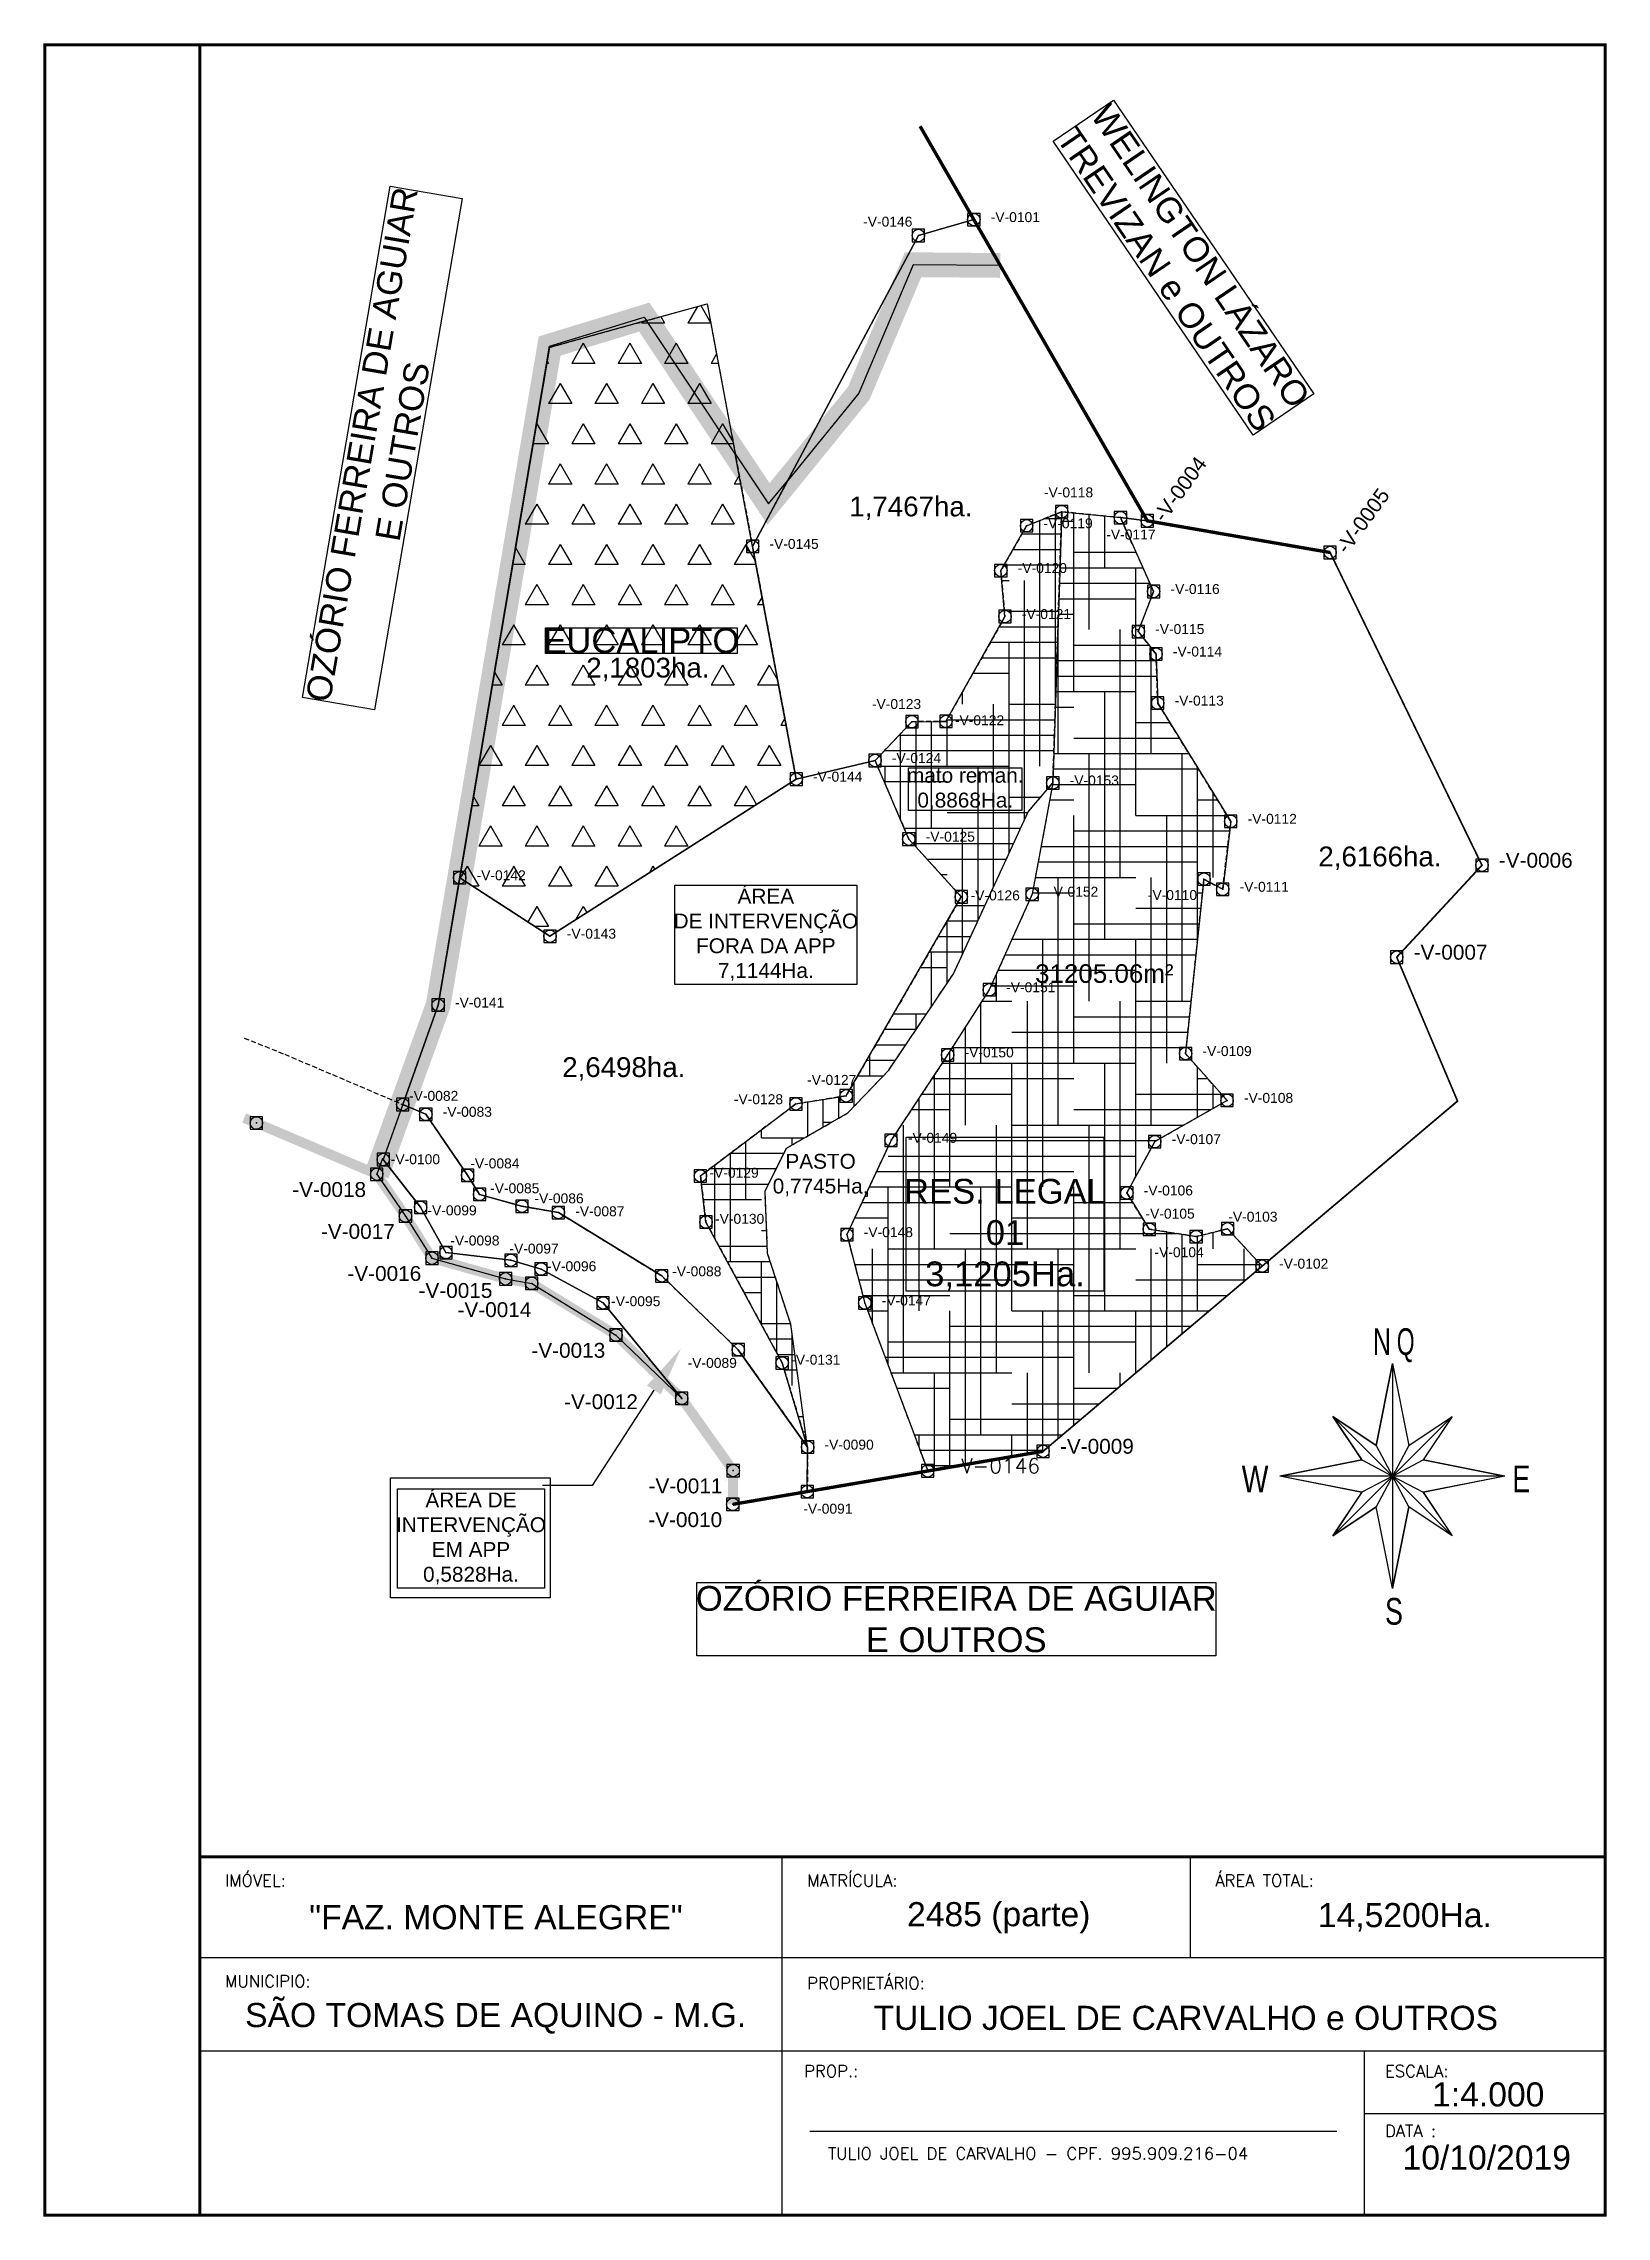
# Model space of a CAD drawing. Extents: x 268713 to 273051, y 7697670 to 7699350.
# Drawn here: x 272420 to 273051, y 7697814 to 7698692 of the extents above; entities that cross this region are included whole.
import ezdxf
from ezdxf.enums import TextEntityAlignment as Align

# ---------------------------------------------------------------- set-up
doc = ezdxf.new("R2010")
doc.units = 0
doc.header["$LTSCALE"] = 40
doc.header["$MEASUREMENT"] = 0
doc.header["$PDMODE"] = 96
doc.header["$PDSIZE"] = 5
doc.linetypes.add('HIDDEN', pattern=[0.375, 0.25, -0.125])
for name, color, linetype in [('CARIMBO', 7, 'Continuous'), ('divi', 7, 'Continuous'), ('PRENCHIMENTO', 254, 'Continuous'), ('PT_TIPO-V', 7, 'Continuous'), ('TRACKLOGS', 7, 'Continuous')]:
    doc.layers.add(name, color=color, linetype=linetype)
doc.layers.add('pena 02', color=1, linetype='Continuous', lineweight=25)
doc.layers.add('pena 04', color=5, linetype='Continuous', lineweight=50)
doc.styles.add('ARIAL', font='arial.ttf')
doc.styles.add('ROMANS', font='romans.shx')
doc.styles.get("Standard").update_dxf_attribs({"font": 'arial.ttf'})
doc.styles.add('style1', font='arial.ttf')
doc.linetypes.add('CERCA', pattern='A,12.7,-4,["X",Standard,S=2,R=0,X=-2,Y=-1],-4', length=20.7)

msp = doc.modelspace()

# ---------------------------------------------------------------- texts
at = {"linetype": 'Continuous', "ltscale": 50}
for s, height, p in [('1,7467ha.', 8, (272770.4, 7698504.33)), ('2,1803ha.', 8, (272664.21, 7698439.26)), ('2,6166ha.', 8, (272959.79, 7698363.03)), ('31205.06m²', 7.5, (272848.52, 7698316.29)), ('2,6498ha.', 8, (272654.49, 7698277.98))]:
    msp.add_text(s, height=height, dxfattribs=at).set_placement(p, align=Align.MIDDLE)
at = {"color": 1, "linetype": 'Continuous', "ltscale": 0.25, "char_height": 6, "attachment_point": 5, "style": 'style1'}
for s, insert in [('mato reman.\\P0,8868Ha.', (272792.37, 7698390.76)), ('ÁREA\\PDE INTERVENÇÃO\\PFORA DA APP\\P{\\C256;7,1144Ha.}', (272711.85, 7698331.95))]:
    msp.add_mtext(s, dxfattribs=dict(at, insert=insert))
at = {"linetype": 'Continuous', "ltscale": 0.25, "attachment_point": 5, "style": 'style1'}
for s, insert, char_height in [('PASTO\\P0,7745Ha.', (272733.95, 7698234.94), 6), ('\\PRES. LEGAL\\P01\\P3,1205Ha.', (272808.41, 7698219.13), 10)]:
    msp.add_mtext(s, dxfattribs=dict(at, insert=insert, char_height=char_height))
at = {"color": 6, "linetype": 'Continuous', "ltscale": 0.25, "insert": (272592.78, 7698088.22), "char_height": 6, "attachment_point": 5, "style": 'style1'}
msp.add_mtext('{\\C1;ÁREA DE \\PINTERVENÇÃO\\PEM APP\\P\\C256;0,5828Ha.}', dxfattribs=at)
at = {"layer": 'CARIMBO', "style": 'ROMANS'}
for s, height, p in [('IMÓVEL:', 4.863, (272493.47, 7697947.71)), ('MATRÍCULA:', 4.863, (272728.53, 7697947.71)), ('ÁREA TOTAL:', 4.8635, (272893.3, 7697947.71)), ('MUNICIPIO:', 4.863, (272493.47, 7697907.02)), ('PROPRIETÁRIO:', 4.8635, (272728.53, 7697906.3)), ('PROP.:', 4.863, (272727.31, 7697870.77)), ('ESCALA:', 4.863, (272961.83, 7697870.77)), ('DATA :', 4.863, (272961.83, 7697846.6)), ('TULIO JOEL DE CARVALHO - CPF. 995.909.216-04', 4.8635, (272736.92, 7697837.5))]:
    msp.add_text(s, height=height, dxfattribs=at).set_placement(p)
at = {"layer": 'CARIMBO', "color": 1, "linetype": 'HIDDEN', "ltscale": 50, "style": 'ARIAL'}
for s, p in [('"FAZ. MONTE ALEGRE"', (272602.85, 7697935.34)), ('2485 (parte)', (272805.88, 7697935.34)), ('14,5200Ha.', (272969.86, 7697935.34)), ('SÃO TOMAS DE AQUINO - M.G.', (272602.73, 7697895.84)), ('TULIO JOEL DE CARVALHO e OUTROS', (272881.39, 7697894.71)), ('1:4.000', (273003.52, 7697863.79)), ('10/10/2019', (273002.93, 7697838.51))]:
    msp.add_text(s, height=9.727, dxfattribs=at).set_placement(p, align=Align.MIDDLE)
at = {"layer": 'divi', "linetype": 'Continuous', "ltscale": 0.25, "insert": (272661.57, 7698450.64), "char_height": 10, "attachment_point": 5, "style": 'style1'}
msp.add_mtext('EUCALIPTO', dxfattribs=at)
at = {"layer": 'pena 02', "color": 5, "linetype": 'Continuous', "ltscale": 0.25, "char_height": 10, "attachment_point": 5}
for s, insert, rotation in [('WELINGTON LÁZARO\\PTREVIZAN e OUTROS', (272880.44, 7698601.29), 304.27294), ('OZÓRIO FERREIRA DE AGUIAR\\PE OUTROS', (272556.97, 7698528.48), 80.26544)]:
    msp.add_mtext(s, dxfattribs=dict(at, insert=insert, rotation=rotation))
at = {"layer": 'pena 02', "color": 5, "linetype": 'Continuous', "ltscale": 0.25, "insert": (272788.72, 7698055.62), "char_height": 10, "attachment_point": 5}
msp.add_mtext('OZÓRIO FERREIRA DE AGUIAR\\PE OUTROS', dxfattribs=at)
at = {"layer": 'PT_TIPO-V', "color": 3, "linetype": 'Continuous', "ltscale": 50, "style": 'ARIAL'}
for s, p in [('-V-0146', (272751.14, 7698617.84)), ('-V-0101', (272802.64, 7698619.66)), ('-V-0118', (272824.13, 7698508.52)), ('-V-0119', (272823.94, 7698496.06)), ('-V-0145', (272713.3, 7698487.73)), ('-V-0117', (272849.31, 7698491.54)), ('-V-0120', (272813.55, 7698477.98)), ('-V-0116', (272875.22, 7698469.53)), ('-V-0121', (272815.21, 7698459.43)), ('-V-0115', (272869.04, 7698453.35)), ('-V-0114', (272876.19, 7698444.28)), ('-V-0123', (272754.67, 7698423.11)), ('-V-0113', (272876.87, 7698424.48)), ('-V-0122', (272788.18, 7698416.54)), ('-V-0124', (272762.73, 7698401.29)), ('-V-0144', (272730.92, 7698393.77)), ('-V-0112', (272906.37, 7698376.74)), ('-V-0125', (272776.38, 7698369.54)), ('-V-0142', (272595.04, 7698353.96)), ('-V-0126', (272794.53, 7698345.83)), ('-V-0110', (272866.08, 7698345.99)), ('-V-0111', (272903.13, 7698349.31)), ('-V-0143', (272631.49, 7698330.37)), ('-V-0141', (272586.34, 7698302.57)), ('-V-0109', (272888.14, 7698282.98)), ('-V-0127', (272728.5, 7698271.36)), ('-V-0128', (272698.93, 7698263.55)), ('-V-0108', (272904.88, 7698264.09)), ('-V-0107', (272875.7, 7698247.43)), ('-V-0129', (272689.09, 7698233.87)), ('-V-0106', (272864.42, 7698226.71)), ('-V-0130', (272691.33, 7698215.27)), ('-V-0105', (272865.13, 7698217.36)), ('-V-0103', (272898.57, 7698216.12)), ('-V-0104', (272868.77, 7698201.78)), ('-V-0102', (272919.06, 7698197.17)), ('-V-0131', (272722.1, 7698158.4))]:
    msp.add_text(s, height=4, dxfattribs=at).set_placement(p)
at = {"layer": 'PT_TIPO-V', "color": 7, "linetype": 'Continuous', "ltscale": 50, "style": 'ARIAL'}
msp.add_text('-V-0004', height=6, rotation=53.8303, dxfattribs=at).set_placement((272872.68, 7698498.05))
at = {"layer": 'PT_TIPO-V', "color": 1, "linetype": 'Continuous', "ltscale": 50, "style": 'ARIAL'}
msp.add_text('-V-0005', height=6, rotation=53.8303, dxfattribs=at).set_placement((272946.48, 7698485.27))
at = {"layer": 'PT_TIPO-V', "color": 6, "linetype": 'Continuous', "ltscale": 50, "style": 'ARIAL'}
for s, p in [('-V-0153', (272834.53, 7698392.24)), ('-V-0152', (272826.19, 7698347.33)), ('-V-0151', (272808.88, 7698308.74)), ('-V-0150', (272792.06, 7698282.45)), ('-V-0082', (272567.79, 7698264.91)), ('-V-0083', (272581.37, 7698258.47)), ('-V-0149', (272769.23, 7698247.97)), ('-V-0100', (272560.42, 7698239.33)), ('-V-0084', (272592.49, 7698237.63)), ('-V-0085', (272600.52, 7698227.61)), ('-V-0086', (272618.41, 7698223.52)), ('-V-0099', (272575.21, 7698218.68)), ('-V-0087', (272634.88, 7698218.32)), ('-V-0098', (272584.43, 7698206.52)), ('-V-0148', (272751.38, 7698209.89)), ('-V-0097', (272608.32, 7698203.25)), ('-V-0096', (272623.52, 7698196.13)), ('-V-0088', (272674.03, 7698194.08)), ('-V-0095', (272649.38, 7698182.01)), ('-V-0147', (272758.62, 7698182.29)), ('-V-0089', (272680.26, 7698157.11)), ('-V-0090', (272735.53, 7698124.1)), ('-V-0091', (272726.96, 7698098.23))]:
    msp.add_text(s, height=4, dxfattribs=at).set_placement(p)
at = {"layer": 'PT_TIPO-V', "color": 7, "linetype": 'Continuous', "ltscale": 50}
for s, style, p in [('-V-0006', 'ARIAL', (273007.8, 7698359.02)), ('-V-0007', 'ARIAL', (272973.4, 7698321.89)), ('-V-0018', 'ARIAL', (272520.61, 7698226.11)), ('-V-0017', 'ARIAL', (272532.2, 7698209.18)), ('-V-0016', 'ARIAL', (272542.89, 7698192.2)), ('-V-0014', 'ARIAL', (272587.35, 7698177.6)), ('-V-0013', 'ARIAL', (272617.18, 7698161.18)), ('-V-0012', 'ARIAL', (272630.35, 7698140.43)), ('-V-0009', 'ARIAL', (272830.61, 7698122.43)), ('-V-0146', 'ROMANS', (272784.02, 7698114.54)), ('-V-0011', 'ARIAL', (272664.49, 7698106.44))]:
    msp.add_text(s, height=6, dxfattribs=dict(at, style=style)).set_placement(p)
at = {"layer": 'PT_TIPO-V', "color": 1, "linetype": 'Continuous', "ltscale": 50, "style": 'ARIAL'}
for s, p in [('-V-0015', (272571.61, 7698185.34)), ('-V-0010', (272664.38, 7698092.83))]:
    msp.add_text(s, height=6, dxfattribs=at).set_placement(p)

# ---------------------------------------------------------------- blocks, each defined once
blk = doc.blocks.new('NORTEQ_100')
at = {"linetype": 'Continuous'}
for p, q in [((0, 2.103), (-0.304, 0.573)), ((0, 2.103), (0, 0)), ((0, 2.103), (0.304, 0.573)), ((-1.115, 1.115), (-0.349, 0.349)), ((-0.304, 0.573), (-1.115, 1.115)), ((-1.115, 1.115), (-0.573, 0.304)), ((0.304, 0.573), (1.115, 1.115)), ((0.349, 0.349), (1.115, 1.115)), ((1.115, 1.115), (0.573, 0.304)), ((-0.304, 0.573), (0, 0)), ((0.304, 0.573), (0, 0)), ((-0.573, 0.304), (-2.103, 0)), ((-0.573, 0.304), (0, 0)), ((-0.349, 0.349), (0, 0)), ((0.349, 0.349), (0, 0)), ((0, 0), (0.573, 0.304)), ((2.103, 0), (0.573, 0.304)), ((-0.573, -0.304), (-2.103, 0)), ((0, 0), (-2.103, 0)), ((-0.573, -0.304), (-1.115, -1.115)), ((-0.349, -0.349), (-1.115, -1.115)), ((0, 0), (-0.573, -0.304)), ((0, 0), (-0.349, -0.349)), ((0, 0), (-0.304, -0.573)), ((0, 0), (0.349, -0.349)), ((0, 0), (0, -2.103)), ((2.103, 0), (0, 0)), ((0.304, -0.573), (0, 0)), ((0, 0), (0.573, -0.304)), ((0.349, -0.349), (1.115, -1.115)), ((2.103, 0), (0.573, -0.304)), ((0.573, -0.304), (1.115, -1.115)), ((-1.115, -1.115), (-0.304, -0.573)), ((0, -2.103), (-0.304, -0.573)), ((0, -2.103), (0.304, -0.573)), ((1.115, -1.115), (0.304, -0.573))]:
    blk.add_line(p, q, dxfattribs=at)
for s, p, p2 in [('N', (-0.362, 2.263), (-0.029, 2.263)), ('Q', (0.08, 2.263), (0.414, 2.263)), ('W', (-2.818, -0.303), (-2.318, -0.303)), ('E', (2.242, -0.303), (2.576, -0.303)), ('S', (-0.139, -2.778), (0.195, -2.778))]:
    blk.add_text(s, height=0.5, dxfattribs=at).set_placement(p, p2, align=Align.FIT)

# ---------------------------------------------------------------- hatches: boundary and pattern name
at = {"layer": 'PRENCHIMENTO', "linetype": 'Continuous', "ltscale": 50}
h = msp.add_hatch(dxfattribs=at)
h.set_pattern_fill('TRIANG', color=70, scale=50, angle=180)
h.set_pattern_definition([(240, (2910.009, 0), (9.374999982, -16.23797631), [9.375, -9.375]), (300, (2910.009, 0), (18.749999982, -1e-08), [9.375, -9.375]), (180, (2914.696, -8.119), (-9.375, -16.2379763), [9.375, -9.375])])
h.paths.add_polyline_path([(272688.13, 7698586.65), (272624.45, 7698569.07), (272616.73, 7698523.47), (272588.23, 7698354.96), (272624.68, 7698331.36), (272724.11, 7698394.77)])
h.paths.add_polyline_path([(272619.24, 7698432.73), (272703.42, 7698432.73), (272703.42, 7698470.04), (272619.24, 7698470.04)], flags=24)
h.paths.add_polyline_path([(272594.02, 7698352.87), (272615.94, 7698352.87), (272615.94, 7698359), (272594.02, 7698359)], flags=24)
h = msp.add_hatch(dxfattribs=at)
h.set_pattern_fill('HOUND', color=70, scale=100)
h.set_pattern_definition([(0, (2910.0087, 0), (25, 6.25), [100, -50]), (90, (2910.0087, 0), (-6.25, -25), [100, -50])])
h.paths.add_polyline_path([(272831.3, 7698502.74), (272817.13, 7698497.05), (272806.73, 7698478.97), (272808.4, 7698460.43), (272784.54, 7698418.07), (272770.81, 7698417.97), (272755.92, 7698402.29), (272769.57, 7698370.54), (272790.73, 7698347.26), (272744.28, 7698266.93), (272723.98, 7698263.65), (272685.43, 7698234.58), (272687.67, 7698215.98), (272718.44, 7698159.11), (272728.72, 7698125.1), (272721.92, 7698174.72), (272712.56, 7698203.24), (272711.55, 7698228.39), (272720.15, 7698245.8), (272744.96, 7698260), (272761.51, 7698277.34), (272787.61, 7698316.22), (272817.76, 7698381.56), (272827.72, 7698393.23)])
h.paths.add_polyline_path([(272690.31, 7698214.18), (272712.23, 7698214.18), (272712.23, 7698220.31), (272690.31, 7698220.31)], flags=24)
h.paths.add_polyline_path([(272688.07, 7698232.78), (272709.99, 7698232.78), (272709.99, 7698238.91), (272688.07, 7698238.91)], flags=24)
h.paths.add_polyline_path([(272728.58, 7698270.86), (272750.5, 7698270.86), (272750.5, 7698276.99), (272728.58, 7698276.99)], flags=25)
h.paths.add_polyline_path([(272796.52, 7698345.17), (272818.44, 7698345.17), (272818.44, 7698351.3), (272796.52, 7698351.3)], flags=24)
h.paths.add_polyline_path([(272775.36, 7698368.45), (272797.28, 7698368.45), (272797.28, 7698374.58), (272775.36, 7698374.58)], flags=24)
h.paths.add_polyline_path([(272761.71, 7698400.2), (272783.63, 7698400.2), (272783.63, 7698406.33), (272761.71, 7698406.33)], flags=24)
h.paths.add_polyline_path([(272776.6, 7698415.88), (272798.52, 7698415.88), (272798.52, 7698422.02), (272776.6, 7698422.02)], flags=24)
h.paths.add_polyline_path([(272790.33, 7698415.98), (272812.25, 7698415.98), (272812.25, 7698422.11), (272790.33, 7698422.11)], flags=24)
h.paths.add_polyline_path([(272814.19, 7698458.35), (272836.11, 7698458.35), (272836.11, 7698464.47), (272814.19, 7698464.47)], flags=9)
h.paths.add_polyline_path([(272812.52, 7698476.89), (272834.45, 7698476.89), (272834.45, 7698483.02), (272812.52, 7698483.02)], flags=9)
h.paths.add_polyline_path([(272822.92, 7698494.97), (272844.84, 7698494.97), (272844.84, 7698501.09), (272822.92, 7698501.09)], flags=9)
h.paths.add_polyline_path([(272767.43, 7698380.06), (272817.48, 7698380.06), (272817.48, 7698402.45), (272767.43, 7698402.45)], flags=24)
h = msp.add_hatch(dxfattribs=at)
h.set_pattern_fill('HOUND', color=94, scale=100)
h.set_pattern_definition([(0, (2411.1686, 980.1017), (25, 6.25), [100, -50]), (90, (2411.1686, 980.1017), (-6.25, -25), [100, -50])])
h.paths.add_polyline_path([(272888.75, 7698354.43), (272896.31, 7698350.3), (272899.56, 7698377.73), (272870.06, 7698425.48), (272869.38, 7698445.27), (272862.23, 7698454.35), (272868.41, 7698470.53), (272855.04, 7698500.34), (272831.3, 7698502.74), (272827.72, 7698393.23), (272819.38, 7698348.32), (272802.07, 7698309.74), (272785.25, 7698283.45), (272762.42, 7698248.96), (272744.57, 7698210.88), (272751.81, 7698183.28), (272777.2, 7698115.54), (272823.8, 7698123.43), (272912.18, 7698198.24), (272898.28, 7698213.25), (272885.59, 7698210.1), (272866.67, 7698213.07), (272857.6, 7698227.71), (272868.89, 7698248.42), (272898.07, 7698265.09), (272881.33, 7698283.97)])
h.paths.add_polyline_path([(272764.84, 7698184.53), (272851.37, 7698184.53), (272851.37, 7698238.56), (272764.84, 7698238.56)], flags=24)
h.paths.add_polyline_path([(272833.51, 7698391.14), (272855.44, 7698391.14), (272855.44, 7698397.27), (272833.51, 7698397.27)], flags=24)
h.paths.add_polyline_path([(272825.17, 7698346.24), (272847.09, 7698346.24), (272847.09, 7698352.36), (272825.17, 7698352.36)], flags=24)
h.paths.add_polyline_path([(272807.86, 7698307.65), (272829.78, 7698307.65), (272829.78, 7698313.78), (272807.86, 7698313.78)], flags=24)
h.paths.add_polyline_path([(272791.04, 7698281.36), (272812.96, 7698281.36), (272812.96, 7698287.49), (272791.04, 7698287.49)], flags=24)
h.paths.add_polyline_path([(272768.21, 7698246.88), (272790.13, 7698246.88), (272790.13, 7698253), (272768.21, 7698253)], flags=24)
h.paths.add_polyline_path([(272750.36, 7698208.8), (272772.29, 7698208.8), (272772.29, 7698214.92), (272750.36, 7698214.92)], flags=24)
h.paths.add_polyline_path([(272757.6, 7698181.2), (272779.52, 7698181.2), (272779.52, 7698187.32), (272757.6, 7698187.32)], flags=24)
h.paths.add_polyline_path([(272783.66, 7698113.04), (272827.52, 7698113.04), (272827.52, 7698122.04), (272783.66, 7698122.04)], flags=9)
h.paths.add_polyline_path([(272814.19, 7698458.35), (272836.11, 7698458.35), (272836.11, 7698464.47), (272814.19, 7698464.47)], flags=25)
h.paths.add_polyline_path([(272812.52, 7698476.89), (272834.45, 7698476.89), (272834.45, 7698483.02), (272812.52, 7698483.02)], flags=25)
h.paths.add_polyline_path([(272822.92, 7698494.97), (272844.84, 7698494.97), (272844.84, 7698501.09), (272822.92, 7698501.09)], flags=25)
h.paths.add_polyline_path([(272848.28, 7698490.45), (272870.21, 7698490.45), (272870.21, 7698496.58), (272848.28, 7698496.58)], flags=24)
h.paths.add_polyline_path([(272865.06, 7698344.9), (272886.98, 7698344.9), (272886.98, 7698351.03), (272865.06, 7698351.03)], flags=24)
h.paths.add_polyline_path([(272867.75, 7698200.69), (272889.67, 7698200.69), (272889.67, 7698206.82), (272867.75, 7698206.82)], flags=24)

# ---------------------------------------------------------------- linework, layer by layer
at = {"ltscale": 50}
for p, q in [((272483.28, 7697815.1), (272483.28, 7698014.65)), ((272718.34, 7697959.7), (272718.34, 7697815.1)), ((272883.11, 7697959.7), (272883.11, 7697919.01)), ((272483.28, 7697919.01), (273050.68, 7697919.01)), ((272483.28, 7697881.44), (273050.68, 7697881.44)), ((272953.41, 7697881.44), (272953.41, 7697815.1)), ((272953.41, 7697856.03), (273050.68, 7697856.03))]:
    msp.add_line(p, q, dxfattribs=at)
at = {"linetype": 'Continuous', "ltscale": 50}
msp.add_line((273050.68, 7698014.65), (273050.68, 7697815.1), dxfattribs=at)
at = {"linetype": 'Continuous', "const_width": 1.22}
msp.add_lwpolyline([(273050.68, 7697815.1), (273050.68, 7698691.16), (272420.78, 7698691.16), (272420.78, 7697815.1)], close=True, dxfattribs=at)
for points in [[(272483.28, 7697815.1), (272483.28, 7698691.16)], [(272483.28, 7697959.7), (273050.68, 7697959.7)]]:
    msp.add_lwpolyline(points, dxfattribs=at)
at = {"linetype": 'Continuous', "ltscale": 50}
for points in [[(272827.81, 7698652.29), (272852.22, 7698668.93), (272933.07, 7698550.28), (272908.66, 7698533.65)], [(272553.82, 7698422.75), (272524.71, 7698427.74), (272560.13, 7698634.22), (272589.24, 7698629.23)], [(272806.49, 7698602.14), (272771.3, 7698602.45), (272749.36, 7698550.58), (272720.71, 7698515.39), (272706.49, 7698488.73), (272724.11, 7698394.77), (272755.92, 7698402.29), (272770.81, 7698417.97), (272784.54, 7698418.07), (272808.4, 7698460.43), (272806.73, 7698478.97), (272817.13, 7698497.05), (272831.3, 7698502.74), (272855.04, 7698500.34), (272865.87, 7698499.05)], [(272817.13, 7698497.05), (272831.3, 7698502.74), (272827.72, 7698393.23), (272819.38, 7698348.32), (272802.07, 7698309.74), (272785.25, 7698283.45), (272762.42, 7698248.96), (272752.75, 7698228.34), (272752.75, 7698226.28), (272751.79, 7698226.28), (272744.57, 7698210.88), (272751.81, 7698183.28), (272777.23, 7698115.47), (272728.57, 7698107.14), (272728.72, 7698125.1), (272700.72, 7698164.41), (272669.8, 7698194.22), (272628.07, 7698219.8), (272613.37, 7698222.34), (272596.27, 7698227.14), (272591.43, 7698234.83), (272574.56, 7698259.46), (272565.25, 7698263.42), (272579.53, 7698303.56), (272616.73, 7698523.47), (272624.54, 7698569.61), (272662.77, 7698581.3), (272663.7, 7698579.91), (272688.13, 7698586.65), (272699.48, 7698526.11), (272712.95, 7698505.86), (272720.71, 7698515.39), (272706.49, 7698488.73), (272724.11, 7698394.77), (272755.92, 7698402.29), (272770.81, 7698417.97), (272784.54, 7698418.07), (272808.4, 7698460.43), (272806.73, 7698478.97)], [(272706.49, 7698488.73), (272699.48, 7698526.11), (272663.7, 7698579.91), (272624.45, 7698569.07), (272616.51, 7698522.17), (272588.23, 7698354.96), (272624.68, 7698331.36), (272724.11, 7698394.77)], [(272855.04, 7698500.34), (272868.41, 7698470.53), (272862.23, 7698454.35), (272869.38, 7698445.27), (272870.06, 7698425.48), (272899.56, 7698377.73), (272896.31, 7698350.3), (272888.75, 7698354.43), (272881.33, 7698283.97), (272898.07, 7698265.09), (272868.89, 7698248.42), (272857.6, 7698227.71), (272866.67, 7698213.07), (272885.59, 7698210.1), (272898.28, 7698213.25), (272912.25, 7698198.17), (272991.12, 7698264.82), (272966.58, 7698322.89), (273000.99, 7698360.01), (272939.67, 7698486.26), (272865.87, 7698499.05)], [(272939.67, 7698486.26), (272865.87, 7698499.05), (272855.04, 7698500.34), (272868.41, 7698470.53), (272862.23, 7698454.35), (272869.38, 7698445.27), (272870.06, 7698425.48), (272899.56, 7698377.73), (272896.31, 7698350.3), (272888.75, 7698354.43), (272881.33, 7698283.97), (272898.07, 7698265.09), (272868.89, 7698248.42), (272857.6, 7698227.71), (272866.67, 7698213.07), (272885.59, 7698210.1), (272898.28, 7698213.25), (272912.25, 7698198.17), (272991.12, 7698264.82), (272966.58, 7698322.89), (273000.99, 7698360.01)], [(272700.29, 7698455.82), (272700.29, 7698445.47), (272622.84, 7698445.47), (272622.84, 7698455.82)], [(272622.84, 7698445.47), (272622.84, 7698455.82), (272700.29, 7698455.82), (272700.29, 7698445.47)], [(272700.29, 7698455.82), (272700.29, 7698445.47), (272622.84, 7698445.47), (272622.84, 7698455.82)], [(272723.98, 7698263.65), (272744.28, 7698266.93), (272790.73, 7698347.26), (272769.57, 7698370.54), (272755.92, 7698402.29), (272724.11, 7698394.77), (272624.68, 7698331.36), (272588.23, 7698354.96), (272579.53, 7698303.56), (272565.25, 7698263.42), (272574.56, 7698259.46), (272591.43, 7698234.83), (272596.27, 7698227.14), (272613.37, 7698222.34), (272628.07, 7698219.8), (272669.8, 7698194.22), (272700.72, 7698164.41), (272728.72, 7698125.1), (272718.44, 7698159.11), (272687.67, 7698215.98), (272685.43, 7698234.58)], [(272815.25, 7698399.36), (272815.25, 7698382.15), (272769.48, 7698382.15), (272769.48, 7698399.36)], [(272748.6, 7698352.03), (272748.6, 7698311.88), (272675.1, 7698311.88), (272675.1, 7698352.03)], [(272675.1, 7698311.88), (272675.1, 7698352.03), (272748.6, 7698352.03), (272748.6, 7698311.88)], [(272848.37, 7698250.25), (272848.37, 7698188.02), (272768.44, 7698188.02), (272768.44, 7698250.25)], [(272646.15, 7698183.34), (272621.08, 7698197.01), (272608.9, 7698200.56), (272582.66, 7698203.61), (272572.43, 7698221.91), (272557.05, 7698241.61), (272554.76, 7698235.28), (272566.35, 7698218.36), (272577.04, 7698201.38), (272606.74, 7698193.04), (272617.3, 7698191.22), (272651.33, 7698170.35), (272677.89, 7698144.75)], [(272964.85, 7698158.85), (272971.42, 7698125.8), (272988.94, 7698137.51), (272977.24, 7698119.99), (273010.28, 7698113.42), (272977.24, 7698106.85), (272988.94, 7698089.33), (272971.42, 7698101.03), (272964.85, 7698067.99), (272958.28, 7698101.03), (272940.76, 7698089.33), (272952.47, 7698106.85), (272919.42, 7698113.42), (272952.47, 7698119.99), (272940.76, 7698137.51), (272958.28, 7698125.8)], [(272624.82, 7698064.3), (272560.34, 7698064.3), (272560.34, 7698112.69), (272624.82, 7698112.69)], [(272622.48, 7698108.24), (272622.48, 7698068.2), (272563.09, 7698068.2), (272563.09, 7698108.24)], [(272893.47, 7698070.39), (272893.47, 7698040.85), (272683.97, 7698040.85), (272683.97, 7698070.39)]]:
    msp.add_lwpolyline(points, close=True, dxfattribs=at)
at = {"color": 5, "linetype": 'HIDDEN', "const_width": 1.36}
for points in [[(272939.67, 7698486.26), (272865.87, 7698499.05), (272774.12, 7698658.35)], [(272698.52, 7698102.01), (272823.8, 7698123.43)]]:
    msp.add_lwpolyline(points, dxfattribs=at)
at = {"color": 9, "linetype": 'Continuous', "ltscale": 50}
for points in [[(272795.83, 7698620.66), (272773.43, 7698614.25), (272706.49, 7698488.73), (272724.11, 7698394.77), (272624.68, 7698331.36), (272588.23, 7698354.96), (272579.53, 7698303.56), (272565.25, 7698263.42), (272574.56, 7698259.46), (272591.43, 7698234.83), (272596.27, 7698227.14), (272613.37, 7698222.34), (272628.07, 7698219.8), (272669.8, 7698194.22), (272700.72, 7698164.41), (272728.72, 7698125.1), (272718.44, 7698159.11), (272687.67, 7698215.98), (272685.43, 7698234.58), (272723.98, 7698263.65), (272744.28, 7698266.93), (272790.73, 7698347.26), (272769.57, 7698370.54), (272755.92, 7698402.29), (272770.81, 7698417.97), (272784.54, 7698418.07), (272808.4, 7698460.43), (272806.73, 7698478.97), (272817.13, 7698497.05), (272831.3, 7698502.74), (272855.04, 7698500.34), (272868.41, 7698470.53), (272862.23, 7698454.35), (272869.38, 7698445.27), (272870.06, 7698425.48), (272899.56, 7698377.73), (272896.31, 7698350.3), (272888.75, 7698354.43), (272881.33, 7698283.97), (272898.07, 7698265.09), (272868.89, 7698248.42), (272857.6, 7698227.71), (272866.67, 7698213.07), (272885.59, 7698210.1), (272898.28, 7698213.25), (272912.25, 7698198.17)], [(272700.72, 7698164.41), (272669.8, 7698194.22), (272628.07, 7698219.8), (272613.37, 7698222.34), (272596.27, 7698227.14), (272591.43, 7698234.83), (272574.56, 7698259.46), (272565.25, 7698263.42), (272557.36, 7698241.22), (272572.43, 7698221.91), (272582.66, 7698203.61), (272608.9, 7698200.56), (272621.08, 7698197.01), (272646.15, 7698183.34), (272677.89, 7698144.75)], [(272728.57, 7698107.14), (272728.72, 7698125.1), (272700.72, 7698164.41)]]:
    msp.add_lwpolyline(points, dxfattribs=at)
at = {"color": 6, "linetype": 'HIDDEN', "ltscale": 2, "const_width": 10}
for points in [[(272806.49, 7698602.14), (272771.3, 7698602.45), (272749.36, 7698550.58), (272712.95, 7698505.86), (272662.77, 7698581.3), (272624.54, 7698569.61), (272616.51, 7698522.17)], [(272616.51, 7698522.17), (272579.53, 7698303.56), (272554.76, 7698235.28)]]:
    msp.add_lwpolyline(points, dxfattribs=at)
at = {"color": 70, "linetype": 'Continuous', "ltscale": 50}
msp.add_lwpolyline([(272616.73, 7698523.47), (272624.45, 7698569.07)], dxfattribs=at)
at = {"linetype": 'Continuous'}
for points in [[(272616.73, 7698523.47), (272579.53, 7698303.56), (272557.36, 7698241.22)], [(272695.45, 7698111.58), (272695.45, 7698111.58)]]:
    msp.add_lwpolyline(points, dxfattribs=at)
at = {"linetype": 'Continuous', "ltscale": 50}
for points in [[(272855.04, 7698500.34), (272865.87, 7698499.05)], [(272724.11, 7698394.77), (272755.92, 7698402.29)], [(272666.65, 7698148.16), (272641.66, 7698109.58), (272621.66, 7698109.58)]]:
    msp.add_lwpolyline(points, dxfattribs=at)
at = {"color": 3, "linetype": 'Continuous'}
msp.add_lwpolyline([(272677.89, 7698144.75), (272646.15, 7698183.34), (272621.08, 7698197.01), (272608.9, 7698200.56), (272582.66, 7698203.61), (272572.43, 7698221.91), (272557.36, 7698241.22), (272557.36, 7698241.22)], dxfattribs=at)
at = {"color": 6, "linetype": 'Continuous', "ltscale": 50}
msp.add_lwpolyline([(272560.34, 7698112.69), (272624.82, 7698112.69), (272624.82, 7698064.3), (272560.34, 7698064.3)], close=True, dxfattribs=at)
at = {"ltscale": 50}
msp.add_lwpolyline([(272729.54, 7697848.98), (272942.45, 7697848.98)], dxfattribs=at)
at = {"color": 9, "linetype": 'Continuous', "ltscale": 50}
msp.add_point((272677.89, 7698144.75), dxfattribs=at)
at = {"linetype": 'Continuous', "ltscale": 50}
msp.add_solid([(272663.86, 7698149.97), (272677.53, 7698164.94), (272669.45, 7698146.34)], dxfattribs=at)
at = {"layer": 'pena 02', "linetype": 'CERCA', "ltscale": 0.05, "const_width": 0.68}
msp.add_lwpolyline([(272823.8, 7698123.43), (272991.12, 7698264.82), (272966.58, 7698322.89), (273000.99, 7698360.01), (272939.67, 7698486.26)], dxfattribs=at)
at = {"layer": 'pena 04', "color": 4, "linetype": 'Continuous', "ltscale": 0.25, "const_width": 4}
msp.add_lwpolyline([(272501.2, 7698257.94), (272506.15, 7698255.96), (272554.76, 7698235.28), (272566.35, 7698218.36), (272577.04, 7698201.38), (272606.74, 7698193.04), (272617.3, 7698191.22), (272651.33, 7698170.35), (272677.89, 7698144.75), (272698.64, 7698115.62), (272698.52, 7698102.01)], dxfattribs=at)
at = {"layer": 'PT_TIPO-V', "color": 1}
for p in [(272795.83, 7698620.66), (272773.43, 7698614.25), (272817.13, 7698497.05), (272831.3, 7698502.74), (272855.04, 7698500.34), (272865.87, 7698499.05), (272706.49, 7698488.73), (272939.67, 7698486.26), (272939.67, 7698486.26), (272806.73, 7698478.97), (272868.41, 7698470.53), (272808.4, 7698460.43), (272862.23, 7698454.35), (272869.38, 7698445.27), (272870.06, 7698425.48), (272770.81, 7698417.97), (272784.54, 7698418.07), (272755.92, 7698402.29), (272724.11, 7698394.77), (272827.72, 7698393.23), (272899.56, 7698377.73), (272769.57, 7698370.54), (272588.23, 7698354.96), (272888.75, 7698354.43), (273000.99, 7698360.01), (272790.73, 7698347.26), (272819.38, 7698348.32), (272896.31, 7698350.3), (272624.68, 7698331.36), (272966.58, 7698322.89), (272579.53, 7698303.56), (272802.07, 7698309.74), (272881.33, 7698283.97), (272785.25, 7698283.45), (272744.28, 7698266.93), (272565.25, 7698263.42), (272574.56, 7698259.46), (272723.98, 7698263.65), (272898.07, 7698265.09), (272506.15, 7698255.96), (272762.42, 7698248.96), (272557.36, 7698241.22), (272868.89, 7698248.42), (272554.76, 7698235.28), (272591.43, 7698234.83), (272685.43, 7698234.58), (272596.27, 7698227.14), (272857.6, 7698227.71), (272566.35, 7698218.36), (272572.43, 7698221.91), (272613.37, 7698222.34), (272628.07, 7698219.8), (272687.67, 7698215.98), (272744.57, 7698210.88), (272866.67, 7698213.07), (272885.59, 7698210.1), (272898.28, 7698213.25), (272577.04, 7698201.38), (272582.66, 7698203.61), (272608.9, 7698200.56), (272621.08, 7698197.01), (272912.25, 7698198.17), (272606.74, 7698193.04), (272606.74, 7698193.04), (272617.3, 7698191.22), (272669.8, 7698194.22), (272646.15, 7698183.34), (272751.81, 7698183.28), (272651.33, 7698170.35), (272728.72, 7698125.1), (272823.8, 7698123.43), (272698.64, 7698115.62), (272777.2, 7698115.54), (272698.52, 7698102.01), (272698.52, 7698102.01), (272728.57, 7698107.14)]:
    msp.add_point(p, dxfattribs=at)
at = {"layer": 'PT_TIPO-V'}
for p in [(272795.83, 7698620.66), (272773.43, 7698614.25), (272817.13, 7698497.05), (272831.3, 7698502.74), (272855.04, 7698500.34), (272865.87, 7698499.05), (272706.49, 7698488.73), (272806.73, 7698478.97), (272868.41, 7698470.53), (272808.4, 7698460.43), (272862.23, 7698454.35), (272869.38, 7698445.27), (272870.06, 7698425.48), (272770.81, 7698417.97), (272784.54, 7698418.07), (272755.92, 7698402.29), (272724.11, 7698394.77), (272827.72, 7698393.23), (272899.56, 7698377.73), (272769.57, 7698370.54), (272588.23, 7698354.96), (272888.75, 7698354.43), (273000.99, 7698360.01), (272790.73, 7698347.26), (272819.38, 7698348.32), (272896.31, 7698350.3), (272624.68, 7698331.36), (272966.58, 7698322.89), (272579.53, 7698303.56), (272802.07, 7698309.74), (272881.33, 7698283.97), (272785.25, 7698283.45), (272744.28, 7698266.93), (272565.25, 7698263.42), (272574.56, 7698259.46), (272723.98, 7698263.65), (272898.07, 7698265.09), (272506.15, 7698255.96), (272762.42, 7698248.96), (272557.36, 7698241.22), (272868.89, 7698248.42), (272554.76, 7698235.28), (272591.43, 7698234.83), (272685.43, 7698234.58), (272596.27, 7698227.14), (272857.6, 7698227.71), (272566.35, 7698218.36), (272572.43, 7698221.91), (272613.37, 7698222.34), (272628.07, 7698219.8), (272687.67, 7698215.98), (272744.57, 7698210.88), (272866.67, 7698213.07), (272885.59, 7698210.1), (272898.28, 7698213.25), (272577.04, 7698201.38), (272582.66, 7698203.61), (272608.9, 7698200.56), (272621.08, 7698197.01), (272912.25, 7698198.17), (272617.3, 7698191.22), (272669.8, 7698194.22), (272646.15, 7698183.34), (272751.81, 7698183.28), (272651.33, 7698170.35), (272700.72, 7698164.41), (272718.44, 7698159.11), (272728.72, 7698125.1), (272823.8, 7698123.43), (272698.64, 7698115.62), (272777.2, 7698115.54), (272728.57, 7698107.14)]:
    msp.add_point(p, dxfattribs=at)
at = {"layer": 'TRACKLOGS', "color": 3}
for points in [[(272706.49, 7698488.73), (272773.43, 7698614.25), (272795.83, 7698620.66)], [(272728.72, 7698125.1), (272728.72, 7698125.1), (272721.92, 7698174.72), (272712.56, 7698203.24), (272711.55, 7698228.39), (272720.15, 7698245.8), (272744.96, 7698260), (272761.51, 7698277.34), (272787.61, 7698316.22), (272817.76, 7698381.56), (272827.72, 7698393.23), (272819.38, 7698348.32), (272802.07, 7698309.74), (272785.25, 7698283.45), (272762.42, 7698248.96), (272744.57, 7698210.88), (272751.81, 7698183.28), (272777.2, 7698115.54)]]:
    msp.add_lwpolyline(points, dxfattribs=at)
at = {"layer": 'TRACKLOGS', "color": 4, "linetype": 'HIDDEN', "ltscale": 0.2}
for points in [[(272624.45, 7698569.07), (272688.13, 7698586.65), (272724.11, 7698394.77)], [(272912.18, 7698198.24), (272898.28, 7698213.25), (272885.59, 7698210.1), (272866.67, 7698213.07), (272857.6, 7698227.71), (272868.89, 7698248.42), (272898.07, 7698265.09), (272881.33, 7698283.97), (272888.75, 7698354.43), (272896.31, 7698350.3), (272899.56, 7698377.73), (272870.06, 7698425.48), (272869.38, 7698445.27), (272862.23, 7698454.35), (272868.41, 7698470.53), (272855.04, 7698500.34), (272831.3, 7698502.74), (272827.72, 7698393.23), (272819.38, 7698348.32), (272802.07, 7698309.74)], [(272724.11, 7698394.77), (272624.68, 7698331.36), (272588.23, 7698354.96)], [(272802.07, 7698309.74), (272785.25, 7698283.45), (272762.42, 7698248.96), (272744.57, 7698210.88), (272751.81, 7698183.28), (272777.2, 7698115.54)], [(272501.2, 7698290.26), (272517.6, 7698283.69), (272574.56, 7698259.46), (272591.43, 7698234.83), (272596.27, 7698227.14), (272613.37, 7698222.34), (272628.07, 7698219.8), (272669.8, 7698194.22), (272700.72, 7698164.41), (272728.72, 7698125.1), (272728.57, 7698107.22)]]:
    msp.add_lwpolyline(points, dxfattribs=at)
msp.add_lwpolyline([(272831.3, 7698502.74), (272817.13, 7698497.05), (272806.73, 7698478.97), (272808.4, 7698460.43), (272808.4, 7698460.43), (272808.4, 7698460.43), (272808.4, 7698460.43), (272784.54, 7698418.07), (272770.81, 7698417.97), (272755.92, 7698402.29), (272769.57, 7698370.54), (272769.57, 7698370.54), (272790.73, 7698347.26), (272790.73, 7698347.26), (272790.73, 7698347.26), (272744.28, 7698266.93), (272744.28, 7698266.93), (272723.98, 7698263.65), (272723.98, 7698263.65), (272723.98, 7698263.65), (272685.43, 7698234.58), (272687.67, 7698215.98), (272718.44, 7698159.11), (272718.44, 7698159.11), (272718.44, 7698159.11), (272718.44, 7698159.11), (272728.72, 7698125.1), (272728.72, 7698125.1), (272728.72, 7698125.1), (272721.92, 7698174.72), (272712.56, 7698203.24), (272711.55, 7698228.39), (272720.15, 7698245.8), (272744.96, 7698260), (272761.51, 7698277.34), (272787.61, 7698316.22), (272817.76, 7698381.56), (272827.72, 7698393.23)], close=True, dxfattribs=at)

# ---------------------------------------------------------------- block references
at = {"layer": 'divi', "linetype": 'Continuous', "ltscale": 0.25, "xscale": 21.59999999999998, "yscale": 21.59999999999998, "zscale": 21.59999999999998}
msp.add_blockref('NORTEQ_100', (272964.85, 7698113.42), dxfattribs=at)

msp.set_redraw_order([(e.dxf.handle, doc.entitydb.next_handle()) for e in msp.query("TEXT MTEXT ATTDEF DIMENSION ARC_DIMENSION")])  # texts and dimensions are drawn at this point

doc.saveas('drawing.dxf')
